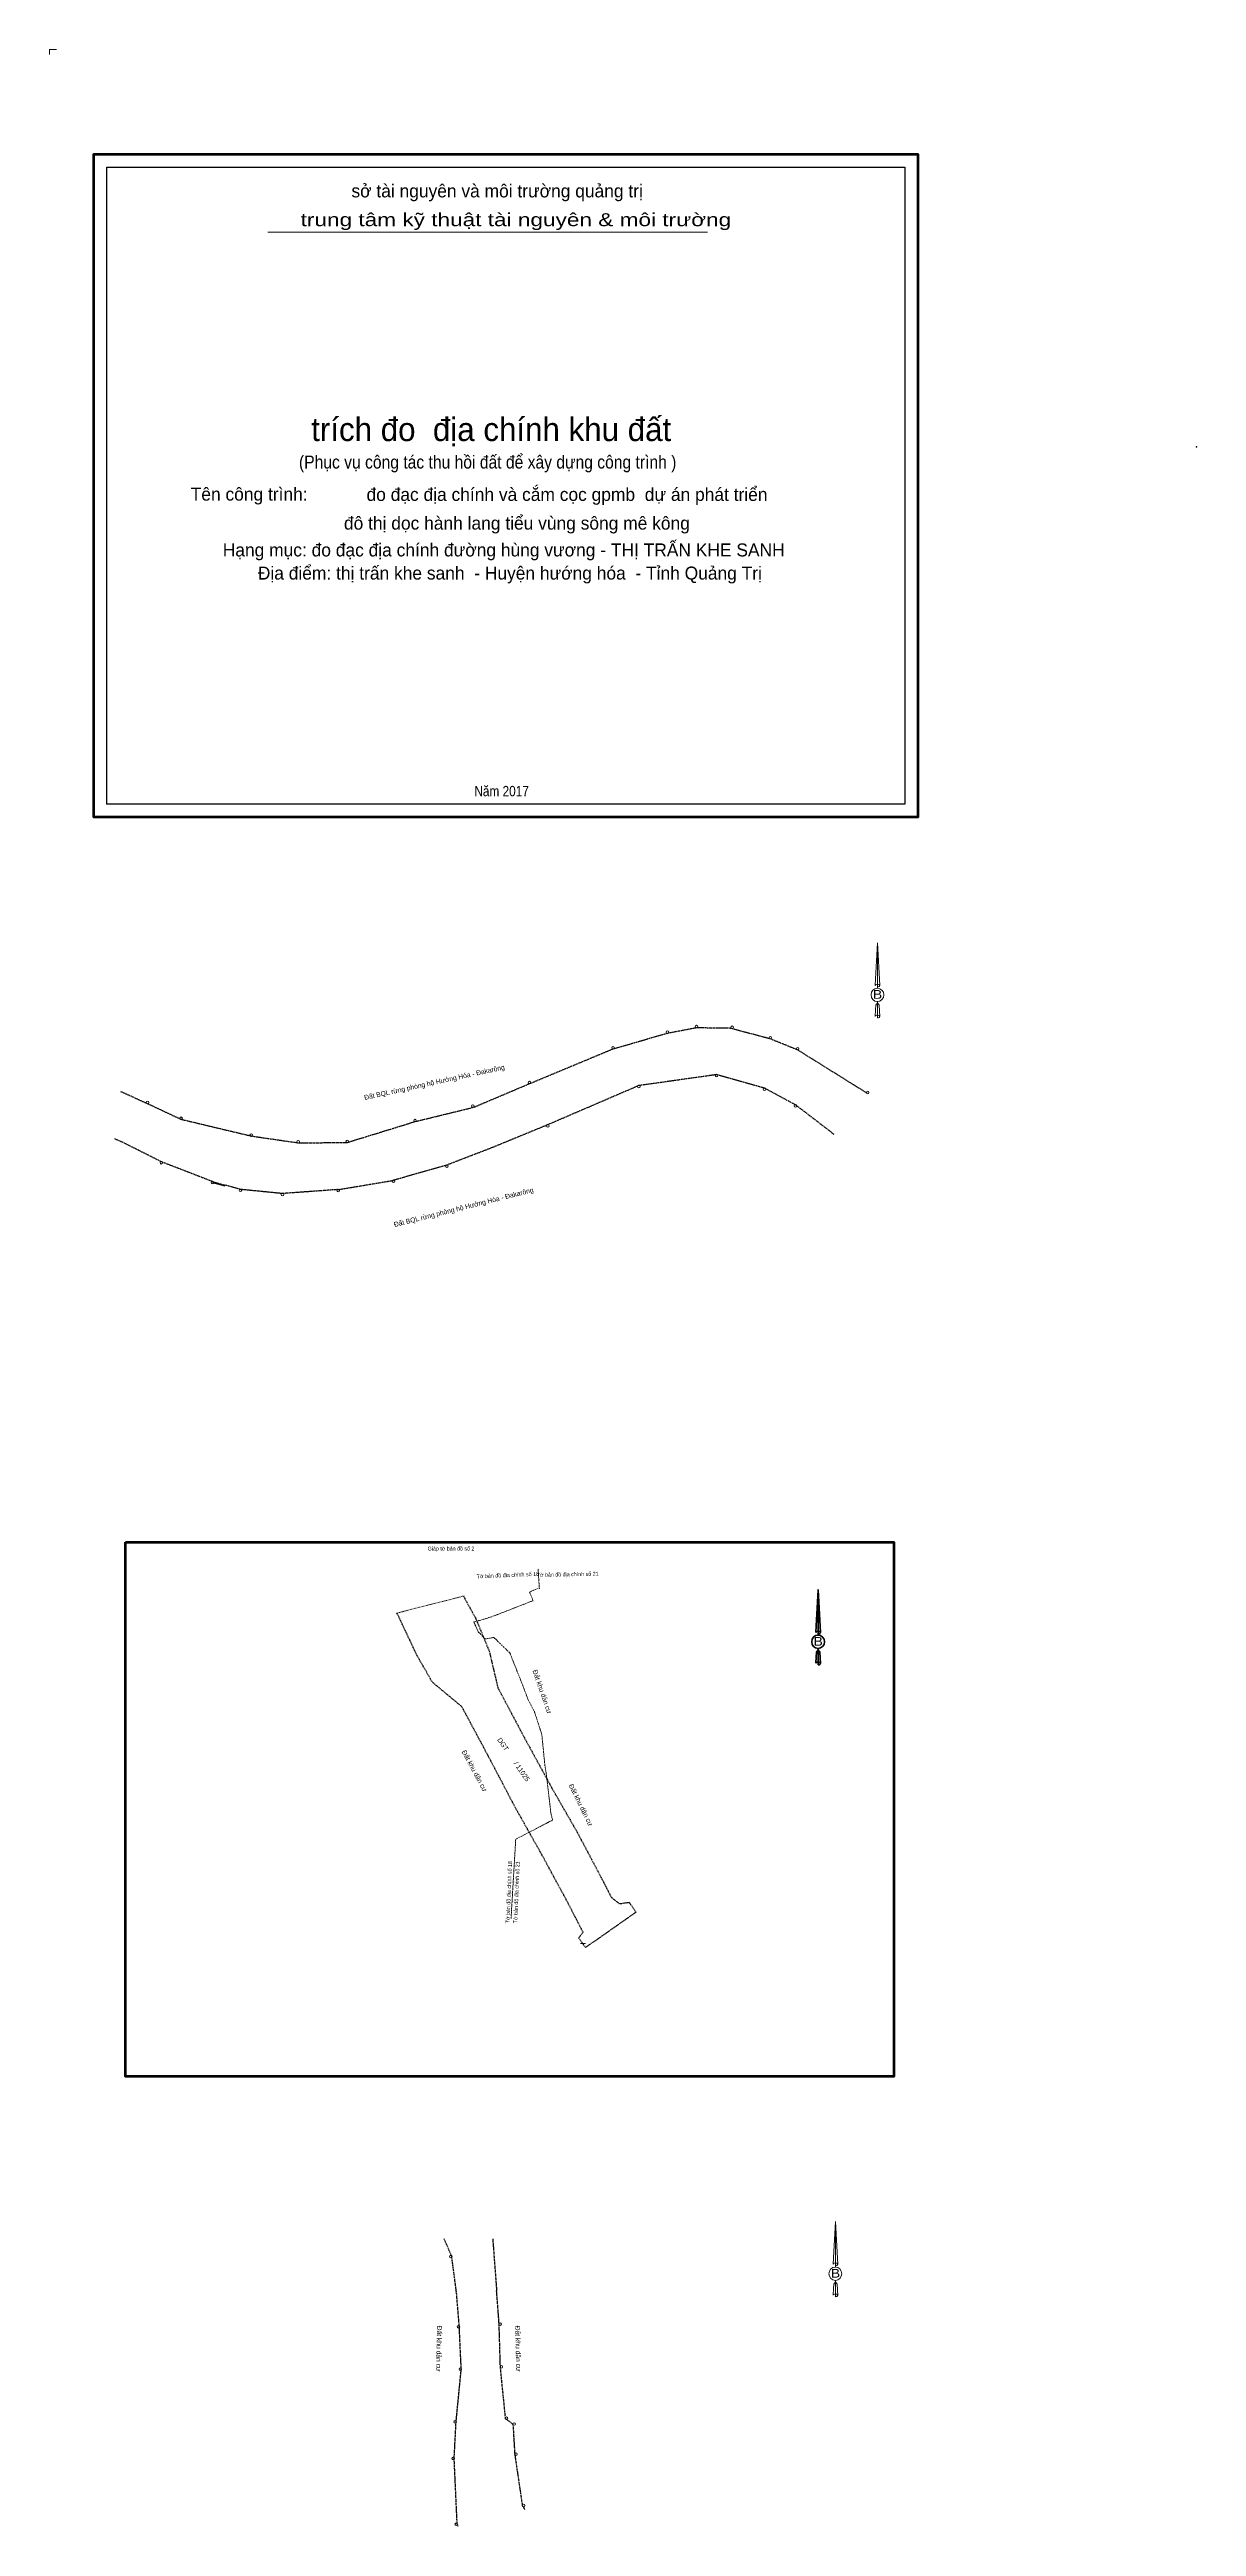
# Model space of a CAD drawing. Header units: metres. Extents: x 359656 to 360539, y 1833938 to 1841880.
# Drawn here: x 359656 to 360539, y 1839974 to 1841880 of the extents above; entities that cross this region are included whole.
import ezdxf
from ezdxf.enums import TextEntityAlignment as Align

# ---------------------------------------------------------------- set-up
doc = ezdxf.new("R2010")
doc.units = ezdxf.units.M
doc.header["$LTSCALE"] = 0.21
doc.header["$PDMODE"] = 32
doc.header["$PDSIZE"] = 0.105
for name, pattern in [('DASH_DOUBLE_DOT', [9.2, 5, -1.2, 0.3, -1.2, 0.3, -1.2]), ('DOTTED', [1.5, 0.3, -1.2]), ('MEDIUM_DASHED', [4.5, 3, -1.5]), ('SHORT_DASHED', [2.7, 1.5, -1.2])]:
    doc.linetypes.add(name, pattern=pattern)
for name, color, linetype, lineweight in [('1', 7, 'Continuous', 13), ('10', 7, 'Continuous', 60), ('22', 7, 'Continuous', 13), ('51', 7, 'Continuous', 13)]:
    doc.layers.add(name, color=color, linetype=linetype, lineweight=lineweight)
doc.layers.add('48', color=7, linetype='Continuous')
doc.layers.add('63', color=7, linetype='Continuous')

msp = doc.modelspace()

# ---------------------------------------------------------------- texts
at = {"layer": '1'}
for s, height, width, p in [('Giáp tờ bản đồ số 2', 3, 0.85, (359965.12, 1840724.85)), ('B', 6.731, 1.2, (360247.635, 1840651.59))]:
    msp.add_text(s, height=height, dxfattribs=dict(at, width=width)).set_placement(p, align=Align.CENTER)
for s, rotation, width, p in [('Tờ bản đồ địa chính số 18', 2.372, 0.9, (360008.8729, 1840704.4106)), ('Tờ bản đồ địa chính số 21', 1.177, 0.85, (360054.8892, 1840705.0242)), ('Tờ bản đồ địa chính số 18', 87.676, 0.9, (360011.1035, 1840461.9292)), ('Tờ bản đồ địa chính số 21', 87.813, 0.85, (360017.0105, 1840461.8928))]:
    msp.add_text(s, height=3, rotation=rotation, dxfattribs=dict(at, width=width)).set_placement(p, align=Align.CENTER)
at = {"layer": '10'}
for s, height, p in [('sở tài nguyên và môi trường quảng trị', 10, (360000.615, 1841765.96)), ('trích đo  địa chính khu đất', 18, (359996.025, 1841578.47)), ('đô thị dọc hành lang tiểu vùng sông mê kông ', 10, (360017.655, 1841510.34)), ('Hạng mục: đo đạc địa chính đường hùng vương - THỊ TRẤN KHE SANH', 10, (360005.64, 1841489.7)), ('Địa điểm: thị trấn khe sanh  - Huyện hướng hóa  - Tỉnh Quảng Trị', 10, (360010.395, 1841471.9))]:
    msp.add_text(s, height=height, dxfattribs=at).set_placement(p, align=Align.CENTER)
for s, height, width, p in [('trung tâm kỹ thuật tài nguyên & môi trường', 10, 1.3, (360015.035, 1841743.81)), ('(Phục vụ công tác thu hồi đất để xây dựng công trình )', 10, 0.9, (359993.31, 1841557.34)), ('Năm 2017', 8, 0.85, (360004.035, 1841305.15))]:
    msp.add_text(s, height=height, dxfattribs=dict(at, width=width)).set_placement(p, align=Align.CENTER)
at = {"layer": '22'}
for s, rotation, width, p in [('Đất BQL rừng phòng hộ Hướng Hóa - Đakarông', 12.325, 0.9, (359952.7098, 1841083.2723)), ('Đất BQL rừng phòng hộ Hướng Hóa - Đakarông', 14.102, 0.9, (359975.2981, 1840987.1916)), ('Đất khu dân cư', 289.126, 0.95, (360033.4923, 1840615.6093)), ('DGT        / 11025', 304.723, 0.9, (360011.6972, 1840562.938)), ('Đất khu dân cư', 268.852, 0.9, (359954.0092, 1840110.8476)), ('Đất khu dân cư', 271.245, 0.9, (360014.8765, 1840110.7507))]:
    msp.add_text(s, height=3.75, rotation=rotation, dxfattribs=dict(at, width=width)).set_placement(p, align=Align.CENTER)
for rotation, p in [(298.248, (359981.5261, 1840554.4374)), (296.269, (360063.3406, 1840528.2248))]:
    msp.add_text('Đất khu dân cư', height=3.75, rotation=rotation, dxfattribs=at).set_placement(p, align=Align.CENTER)
at = {"layer": '51', "width": 1.2}
for p in [(360293.265, 1841149.33), (360260.905, 1840165.4)]:
    msp.add_text('B', height=6.731, dxfattribs=at).set_placement(p, align=Align.CENTER)
at = {"layer": '63'}
for s, p in [('Tên công trình: ', (359811.64, 1841532.64)), ('đo đạc địa chính và cắm cọc gpmb  dự án phát triển', (360054.355, 1841532.41))]:
    msp.add_text(s, height=10, dxfattribs=at).set_placement(p, align=Align.CENTER)

# ---------------------------------------------------------------- linework, layer by layer
at = {"layer": '1', "linetype": 'DASH_DOUBLE_DOT'}
msp.add_line((360033.06, 1840695.37), (360032.1, 1840710.87), dxfattribs=at)
at = {"layer": '1', "lineweight": 35}
for p, q in [((360247.58, 1840694.67), (360249.34, 1840661.82)), ((360247.58, 1840694.67), (360249.34, 1840661.82)), ((360247.58, 1840694.67), (360249.34, 1840661.82)), ((360246.11, 1840666.93), (360245.84, 1840661.88)), ((360247.58, 1840662.92), (360247.58, 1840661.65)), ((360247.58, 1840661.65), (360247.58, 1840660.71)), ((360247.58, 1840660.71), (360247.58, 1840659.77)), ((360247.58, 1840660.71), (360247.58, 1840659.77)), ((360247.58, 1840660.71), (360247.58, 1840659.77)), ((360249.34, 1840661.82), (360249.34, 1840661.88)), ((360247.58, 1840648.39), (360247.58, 1840649.47)), ((360247.58, 1840648.39), (360247.58, 1840649.47)), ((360247.58, 1840648.39), (360247.58, 1840649.47)), ((360247.58, 1840648.39), (360248.87, 1840646.56)), ((360247.58, 1840648.39), (360248.87, 1840646.56)), ((360247.58, 1840648.39), (360248.87, 1840646.56)), ((360248.87, 1840646.56), (360249.34, 1840637.97)), ((360248.87, 1840646.56), (360249.34, 1840637.97)), ((360248.87, 1840646.56), (360249.34, 1840637.97)), ((360247.58, 1840639.08), (360247.58, 1840637.83)), ((360247.58, 1840637.83), (360247.58, 1840636.87)), ((360249.34, 1840637.97), (360249.34, 1840638.09))]:
    msp.add_line(p, q, dxfattribs=at)
at = {"layer": '1', "linetype": 'SHORT_DASHED'}
msp.add_line((360068.51, 1840422.4), (360064.81, 1840422.51), dxfattribs=at)
at = {"layer": '1', "lineweight": 53}
msp.add_lwpolyline([(359714.74, 1840731.22), (360305.74, 1840731.22), (360305.74, 1840320.22), (359714.74, 1840320.22)], close=True, dxfattribs=at)
at = {"layer": '1', "linetype": 'DASH_DOUBLE_DOT'}
msp.add_lwpolyline([(360032.15, 1840695.66), (360025.54, 1840692.91), (360028.21, 1840686.24), (359996.13, 1840673.79), (359991.83, 1840672.43), (359982.72, 1840669.83), (359986.04, 1840662.39), (359991.32, 1840656.84), (359998.09, 1840657.99), (360010.4, 1840645.95), (360020.35, 1840620.93), (360024.5, 1840609.85), (360029.18, 1840601.11), (360034.66, 1840584.39), (360035.06, 1840582.59), (360037.25, 1840560.22), (360038.52, 1840552.18), (360041.92, 1840522.91), (360043.23, 1840517.43), (360014.89, 1840502.72), (360011.27, 1840441.39)], dxfattribs=at)
at = {"layer": '1', "lineweight": 35}
for points in [[(360247.58, 1840662.92), (360247.58, 1840694.67), (360246.11, 1840666.93)], [(360247.58, 1840639.08), (360247.58, 1840648.39), (360246.29, 1840646.56), (360246.11, 1840643.11), (360245.84, 1840638.09)]]:
    msp.add_lwpolyline(points, dxfattribs=at)
at = {"layer": '1'}
for centre in [(359964.994, 1840181.5884), (359970.784, 1840127.6384), (360002.844, 1840129.5684), (359972.294, 1840094.9084), (360003.794, 1840096.7484), (359968.314, 1840054.3584), (360007.774, 1840057.1884), (360013.704, 1840052.7684), (360015.064, 1840029.6384), (359966.844, 1840026.2384), (359969.164, 1839975.6184), (360020.914, 1839990.0984)]:
    msp.add_circle(centre, 1, dxfattribs=at)
at = {"layer": '1', "lineweight": 35}
msp.add_ellipse((360247.5786, 1840654.6185), major_axis=(0, 5.1478), ratio=0.956213, dxfattribs=at)
for centre, start_param, end_param in [((360247.5771, 1840661.8157), 1.570796327, 3.074452019), ((360247.5771, 1840661.8157), 0.067140635, 1.570796327), ((360247.5771, 1840661.8157), 4.71238898, 6.283185307), ((360247.5771, 1840637.9848), 2.491069414, 3.074278407), ((360247.5771, 1840637.9848), 1.570796327, 2.491069414), ((360247.5771, 1840637.9848), 0.067140635, 1.570796327), ((360247.5771, 1840637.9848), 4.71238898, 6.283185307)]:
    msp.add_ellipse(centre, major_axis=(1.7453, 0), ratio=0.632193, start_param=start_param, end_param=end_param, dxfattribs=at)
at = {"layer": '10'}
for p, q in [((359710.02, 1841799.2), (360314.35, 1841799.2)), ((360314.35, 1841289.1), (359703.4, 1841289.1))]:
    msp.add_line(p, q, dxfattribs=at)
at = {"layer": '10', "lineweight": 25}
for p, q in [((359710.02, 1841789.2), (360314.35, 1841789.2)), ((360314.35, 1841299.1), (359700.02, 1841299.1))]:
    msp.add_line(p, q, dxfattribs=at)
at = {"layer": '10', "lineweight": 13}
msp.add_line((359824.25, 1841739.24), (360162.41, 1841739.24), dxfattribs=at)
msp.add_lwpolyline([(359656.19, 1841875.85), (359656.19, 1841879.71), (359661.61, 1841879.71)], dxfattribs=at)
at = {"layer": '10'}
for points in [[(359735.94, 1841289.1), (359690.2, 1841289.1), (359690.2, 1841799.2), (359710.02, 1841799.2)], [(360314.35, 1841799.2), (360324.35, 1841799.2), (360324.35, 1841289.1), (360314.35, 1841289.1)]]:
    msp.add_lwpolyline(points, dxfattribs=at)
at = {"layer": '10', "lineweight": 25}
for points in [[(359735.94, 1841299.1), (359700.2, 1841299.1), (359700.2, 1841789.2), (359710.02, 1841789.2)], [(360314.35, 1841789.2), (360314.35, 1841789.2), (360314.35, 1841299.1), (360314.35, 1841299.1)]]:
    msp.add_lwpolyline(points, dxfattribs=at)
at = {"layer": '22', "lineweight": 25}
msp.add_line((359781.64, 1841007.92), (359790.95, 1841005.33), dxfattribs=at)
at = {"layer": '22', "linetype": 'MEDIUM_DASHED', "lineweight": 25}
msp.add_line((359781.89, 1841008.57), (359791.36, 1841005.94), dxfattribs=at)
at = {"layer": '22', "linetype": 'DOTTED'}
msp.add_line((359922.86, 1840676.56), (359975.34, 1840689.94), dxfattribs=at)
at = {"layer": '22'}
for centre in [(360131.7301, 1841123.69), (360153.9301, 1841127.95), (360181.4601, 1841127.43), (360210.7701, 1841119.42), (360089.7201, 1841111.55), (360231.8401, 1841110.88), (360025.5101, 1841084.85), (360109.6701, 1841081.83), (360169.4401, 1841090.26), (360206.2901, 1841079.81), (359731.5301, 1841069.53), (359981.8401, 1841066.83), (360230.2001, 1841066.94), (360285.66, 1841077.31), (359757.3701, 1841057.4), (359811.4201, 1841044.49), (359885.2701, 1841039.55), (359937.4101, 1841055.62), (360039.5301, 1841051.49), (359742.2001, 1841023.21), (359847.5001, 1841039.25), (359961.8601, 1841020.65), (359781.6401, 1841007.92), (359803.0401, 1841001.96), (359878.3501, 1841001.87), (359920.9001, 1841008.96), (359835.3901, 1840998.79)]:
    msp.add_circle(centre, 1, dxfattribs=at)
at = {"layer": '48'}
msp.add_point((360538.62, 1841574.14), dxfattribs=at)
at = {"layer": '51'}
for p, q in [((360293.22, 1841192.43), (360294.98, 1841159.58)), ((360293.22, 1841192.43), (360294.98, 1841159.58)), ((360293.22, 1841192.43), (360294.98, 1841159.58)), ((360291.75, 1841164.69), (360291.48, 1841159.64)), ((360293.22, 1841160.68), (360293.22, 1841159.41)), ((360293.22, 1841159.41), (360293.22, 1841158.47)), ((360293.22, 1841158.47), (360293.22, 1841157.53)), ((360293.22, 1841158.47), (360293.22, 1841157.53)), ((360293.22, 1841158.47), (360293.22, 1841157.53)), ((360294.98, 1841159.58), (360294.98, 1841159.64)), ((360293.22, 1841146.15), (360293.22, 1841147.23)), ((360293.22, 1841146.15), (360293.22, 1841147.23)), ((360293.22, 1841146.15), (360293.22, 1841147.23)), ((360293.22, 1841146.15), (360294.51, 1841144.32)), ((360293.22, 1841146.15), (360294.51, 1841144.32)), ((360293.22, 1841146.15), (360294.51, 1841144.32)), ((360293.22, 1841136.84), (360293.22, 1841135.59)), ((360294.51, 1841144.32), (360294.98, 1841135.73)), ((360294.51, 1841144.32), (360294.98, 1841135.73)), ((360294.51, 1841144.32), (360294.98, 1841135.73)), ((360294.98, 1841135.73), (360294.98, 1841135.85)), ((360293.22, 1841135.59), (360293.22, 1841134.63)), ((360260.85, 1840208.48), (360262.61, 1840175.63)), ((360260.85, 1840208.48), (360262.61, 1840175.63)), ((360260.85, 1840208.48), (360262.61, 1840175.63)), ((360259.38, 1840180.74), (360259.11, 1840175.69)), ((360260.85, 1840176.73), (360260.85, 1840175.46)), ((360260.85, 1840175.46), (360260.85, 1840174.52)), ((360260.85, 1840174.52), (360260.85, 1840173.58)), ((360260.85, 1840174.52), (360260.85, 1840173.58)), ((360260.85, 1840174.52), (360260.85, 1840173.58)), ((360262.61, 1840175.63), (360262.61, 1840175.69)), ((360260.85, 1840162.2), (360260.85, 1840163.28)), ((360260.85, 1840162.2), (360260.85, 1840163.28)), ((360260.85, 1840162.2), (360260.85, 1840163.28)), ((360260.85, 1840162.2), (360262.14, 1840160.37)), ((360260.85, 1840162.2), (360262.14, 1840160.37)), ((360260.85, 1840162.2), (360262.14, 1840160.37)), ((360260.85, 1840152.89), (360260.85, 1840151.64)), ((360260.85, 1840151.64), (360260.85, 1840150.68)), ((360262.14, 1840160.37), (360262.61, 1840151.78)), ((360262.14, 1840160.37), (360262.61, 1840151.78)), ((360262.14, 1840160.37), (360262.61, 1840151.78)), ((360262.61, 1840151.78), (360262.61, 1840151.9))]:
    msp.add_line(p, q, dxfattribs=at)
at = {"layer": '51', "linetype": 'MEDIUM_DASHED', "lineweight": 25}
for p, q in [((360131.86, 1841123), (360154.06, 1841127.26)), ((360210.51, 1841118.77), (360231.58, 1841110.23)), ((360231.47, 1841110.29), (360285.29, 1841076.72)), ((359982.79, 1841065.98), (360025.57, 1841084.11)), ((360206.48, 1841080.48), (360169.63, 1841090.93)), ((360230.53, 1841067.56), (360206.62, 1841080.43)), ((359710.86, 1841078.05), (359731.24, 1841068.89)), ((360259.98, 1841044.88), (360230.63, 1841067.49)), ((359811.32, 1841043.8), (359847.4, 1841038.56)), ((359781.89, 1841008.57), (359742.45, 1841023.86)), ((359803.23, 1841002.63), (359791.36, 1841005.94)), ((359835.32, 1840999.49), (359803.11, 1841002.66)), ((359878.3, 1841002.57), (359835.34, 1840999.49)), ((359878.23, 1841002.56), (359920.78, 1841009.65)), ((359938.93, 1840644.09), (359923.55, 1840676.74)), ((359950.63, 1840623.75), (359938.91, 1840644.14)), ((359973.33, 1840604.79), (359950.68, 1840623.58)), ((360062.26, 1840507.93), (360082.72, 1840469.28)), ((360082.72, 1840469.29), (360088.49, 1840457.93)), ((360102.23, 1840453.97), (360107.43, 1840446.5)), ((360107.43, 1840446.5), (360068.6, 1840419.43)), ((359997.18, 1840195.31), (360000.18, 1840155.34)), ((360000.93, 1840145.42), (360000.18, 1840155.36)), ((360020.3, 1839989.76), (360021.85, 1839986.95))]:
    msp.add_line(p, q, dxfattribs=at)
at = {"layer": '51'}
for points in [[(360293.22, 1841160.68), (360293.22, 1841192.43), (360291.75, 1841164.69)], [(360293.22, 1841136.84), (360293.22, 1841146.15), (360291.93, 1841144.32), (360291.75, 1841140.87), (360291.48, 1841135.85)], [(360260.85, 1840176.73), (360260.85, 1840208.48), (360259.38, 1840180.74)], [(360260.85, 1840152.89), (360260.85, 1840162.2), (360259.56, 1840160.37), (360259.38, 1840156.92), (360259.11, 1840151.9)]]:
    msp.add_lwpolyline(points, dxfattribs=at)
at = {"layer": '51', "linetype": 'MEDIUM_DASHED', "lineweight": 25}
for points in [[(360025.57, 1841084.1), (360089.95, 1841110.89), (360131.92, 1841123.02)], [(360153.92, 1841127.25), (360179.88, 1841126.87), (360210.59, 1841118.74)], [(360169.34, 1841090.95), (360109.48, 1841082.51), (360038.66, 1841052.05)], [(359731.23, 1841068.9), (359757.14, 1841056.74), (359811.26, 1841043.81)], [(359848.02, 1841038.46), (359885.38, 1841038.85), (359937.6, 1841054.94), (359982.69, 1841065.94)], [(359742.51, 1841023.84), (359712.22, 1841039.04), (359706.35, 1841041.54)], [(360038.67, 1841052.06), (359996.1, 1841034.57), (359961.64, 1841021.31), (359920.71, 1841009.63)], [(359974.65, 1840689.74), (359984.17, 1840672.48), (359994.52, 1840647.27)], [(359994.49, 1840647.38), (360001.13, 1840619.33), (360021.04, 1840581.72), (360042.54, 1840542.38), (360062.26, 1840507.93)], [(360034.05, 1840492.51), (360014.51, 1840527.2), (359993.8, 1840566.67), (359973.47, 1840604.63)], [(360066.72, 1840431.11), (360060.59, 1840443.02), (360054.94, 1840454.02), (360034.06, 1840492.5)], [(360102.23, 1840453.97), (360094.85, 1840452.85), (360088.49, 1840458.01)], [(360066.72, 1840431.11), (360063.29, 1840426.78), (360068.6, 1840419.43)], [(359966.3, 1840176.96), (359965.67, 1840181.78), (359959.88, 1840195.13)], [(359971.07, 1840132.71), (359969.39, 1840153.39), (359966.3, 1840176.96)], [(360020.22, 1839990), (360014.36, 1840029.57), (360013.02, 1840052.4), (360007.1, 1840056.81), (360003.08, 1840096.77), (360002.14, 1840129.53), (360000.94, 1840145.42)], [(359970.72, 1839973.95), (359969.85, 1839975.79), (359967.54, 1840026.24), (359969.01, 1840054.31), (359972.99, 1840094.89), (359971.48, 1840127.68), (359971.07, 1840132.71)]]:
    msp.add_lwpolyline(points, dxfattribs=at)
at = {"layer": '51'}
for centre in [(360293.2228, 1841152.3725), (360260.8518, 1840168.4243)]:
    msp.add_ellipse(centre, major_axis=(0, 5.1478), ratio=0.956213, dxfattribs=at)
for centre, start_param, end_param in [((360293.2213, 1841159.5697), 1.570796327, 3.074452019), ((360293.2213, 1841159.5697), 0.067140635, 1.570796327), ((360293.2213, 1841159.5697), 4.71238898, 6.283185307), ((360293.2213, 1841135.7388), 2.491069414, 3.074278407), ((360293.2213, 1841135.7388), 1.570796327, 2.491069414), ((360293.2213, 1841135.7388), 0.067140635, 1.570796327), ((360293.2213, 1841135.7388), 4.71238898, 6.283185307), ((360260.8503, 1840175.6215), 1.570796327, 3.074452019), ((360260.8503, 1840175.6215), 0.067140635, 1.570796327), ((360260.8503, 1840175.6215), 4.71238898, 6.283185307), ((360260.8503, 1840151.7906), 2.491069414, 3.074278407), ((360260.8503, 1840151.7906), 1.570796327, 2.491069414), ((360260.8503, 1840151.7906), 0.067140635, 1.570796327), ((360260.8503, 1840151.7906), 4.71238898, 6.283185307)]:
    msp.add_ellipse(centre, major_axis=(1.7453, 0), ratio=0.632193, start_param=start_param, end_param=end_param, dxfattribs=at)

msp.set_redraw_order([(e.dxf.handle, doc.entitydb.next_handle()) for e in msp.query("TEXT MTEXT ATTDEF DIMENSION ARC_DIMENSION")])  # texts and dimensions are drawn at this point

doc.saveas('drawing.dxf')
